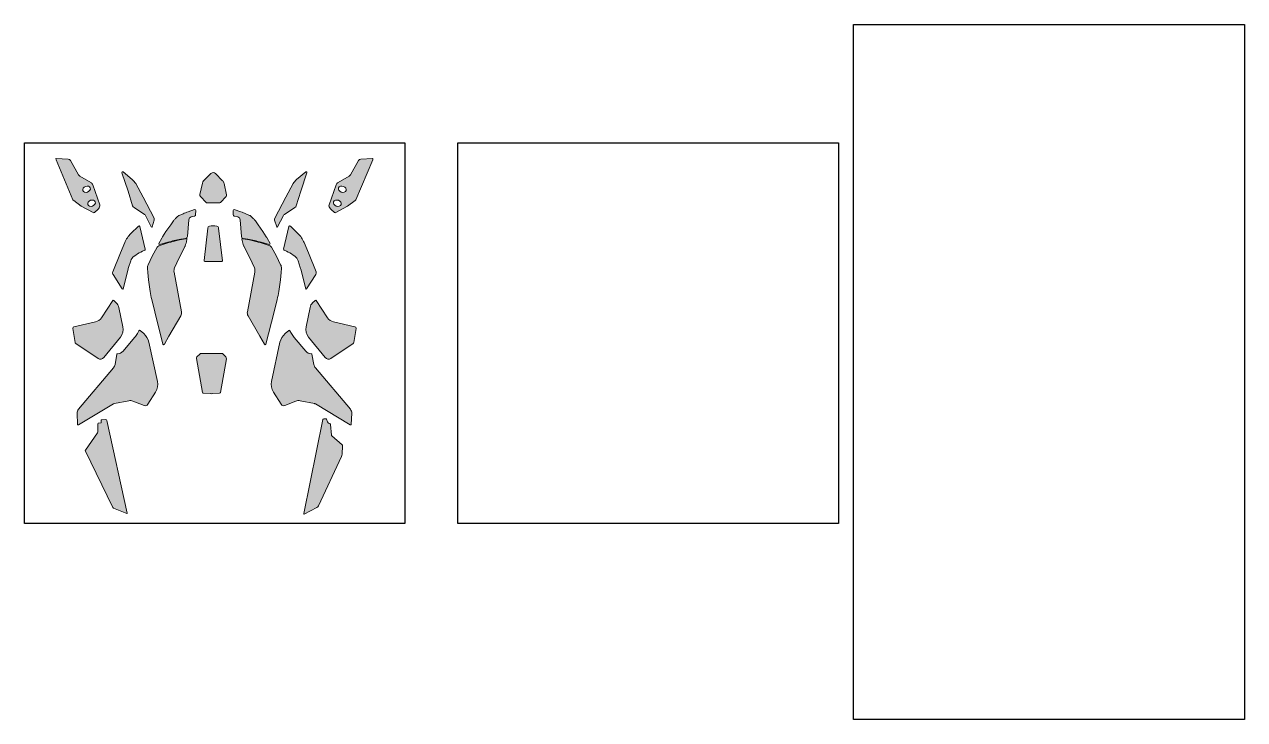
# Model space of a CAD drawing. Header units: millimetres. Extents: x 282 to 2318, y -1100 to 59.
import ezdxf

# ---------------------------------------------------------------- set-up
doc = ezdxf.new("R2010")
doc.units = ezdxf.units.MM
doc.header["$MEASUREMENT"] = 0
doc.layers.add('_U+56FE_U+5C42 1', color=7, linetype='Continuous')
picture_1 = doc.add_image_def('image1.png', size_in_pixel=(3000, 3000))
picture_2 = doc.add_image_def('image2.png', size_in_pixel=(3000, 3000))
picture_3 = doc.add_image_def('image3.png', size_in_pixel=(1080, 1920))

# ---------------------------------------------------------------- blocks, each defined once
blk = doc.blocks.new('block 3')
at = {"layer": '_U+56FE_U+5C42 1', "true_color": 0x221814}
h = blk.add_hatch(color=250, dxfattribs=at)
h.dxf.hatch_style = 2
edge = h.paths.add_edge_path()
edge.add_spline(control_points=[(407.6, -241.7), (407.6, -241.7), (395.9, -208.3), (395.9, -208.3), (395.3, -206.6), (394.1, -205.2), (392.6, -204.4), (392.6, -204.4), (374.3, -193.9), (374.3, -193.9), (373.3, -193.3), (372.5, -192.5), (371.9, -191.5), (371.9, -191.5), (358.5, -167.8), (358.5, -167.8), (357.7, -166.5), (356.2, -165.6), (354.7, -165.5), (354.7, -165.5), (335, -164.5), (335, -164.5), (334.7, -164.5), (334.5, -164.7), (334.5, -165), (334.5, -165), (334.6, -165.9), (334.6, -165.9), (334.6, -166.2), (334.6, -166.5), (334.7, -166.8), (334.7, -166.8), (362.9, -233.1), (362.9, -233.1), (363.2, -233.7), (363.6, -234.3), (364.2, -234.7), (364.2, -234.7), (376.7, -243.7), (376.7, -243.7), (376.7, -243.7), (396.3, -254.7), (396.3, -254.7), (397, -255.1), (397.9, -255), (398.6, -254.4), (398.6, -254.4), (404.1, -249.6), (404.1, -249.6), (405, -248.7), (405.8, -247.7), (406.5, -246.6), (406.5, -246.6), (407.4, -245.1), (407.4, -245.1), (407.9, -244), (408, -242.8), (407.6, -241.7)], knot_values=[0, 0, 0, 0, 1, 1, 1, 2, 2, 2, 3, 3, 3, 4, 4, 4, 5, 5, 5, 6, 6, 6, 7, 7, 7, 8, 8, 8, 9, 9, 9, 10, 10, 10, 11, 11, 11, 12, 12, 12, 13, 13, 13, 14, 14, 14, 15, 15, 15, 16, 16, 16, 17, 17, 17, 18, 18, 18, 19, 19, 19, 19], degree=3, periodic=1)
edge = h.paths.add_edge_path()
edge.add_spline(control_points=[(379.3, -217.9), (378.4, -215.3), (380.4, -212.2), (383.9, -210.9), (387.3, -209.7), (390.9, -210.8), (391.8, -213.5), (392.8, -216.1), (390.7, -219.2), (387.3, -220.4), (383.8, -221.7), (380.3, -220.6), (379.3, -217.9)], knot_values=[0, 0, 0, 0, 1, 1, 1, 2, 2, 2, 3, 3, 3, 4, 4, 4, 4], degree=3, periodic=1)
edge = h.paths.add_edge_path()
edge.add_spline(control_points=[(395.6, -243.7), (392.1, -245), (388.5, -243.8), (387.6, -241.2), (386.7, -238.6), (388.7, -235.5), (392.2, -234.2), (395.6, -233), (399.2, -234.1), (400.1, -236.7), (401, -239.4), (399, -242.5), (395.6, -243.7)], knot_values=[0, 0, 0, 0, 1, 1, 1, 2, 2, 2, 3, 3, 3, 4, 4, 4, 4], degree=3, periodic=1)
h = blk.add_hatch(color=250, dxfattribs=at)
h.dxf.hatch_style = 2
edge = h.paths.add_edge_path()
edge.add_spline(control_points=[(446.4, -186.9), (445.5, -186.1), (444.2, -187), (444.5, -188.1), (444.5, -188.1), (454.9, -218.8), (454.9, -218.8), (454.9, -218.8), (462.3, -243.2), (462.3, -243.2), (462.7, -244.5), (463.6, -245.6), (464.7, -246.3), (464.7, -246.3), (482.2, -257.6), (482.2, -257.6), (482.8, -258), (483.4, -258.6), (483.8, -259.4), (483.8, -259.4), (493.5, -278.5), (493.5, -278.5), (493.9, -279.1), (494.8, -279), (495.1, -278.3), (495.1, -278.3), (498.4, -267.3), (498.4, -267.3), (498.8, -266.1), (498.7, -264.8), (498.1, -263.7), (498.1, -263.7), (480, -229.1), (480, -229.1), (480, -229.1), (467.5, -206.3), (467.5, -206.3), (466.1, -203.7), (464.2, -201.3), (461.8, -199.5), (461.8, -199.5), (446.4, -186.9), (446.4, -186.9)], knot_values=[0, 0, 0, 0, 1, 1, 1, 2, 2, 2, 3, 3, 3, 4, 4, 4, 5, 5, 5, 6, 6, 6, 7, 7, 7, 8, 8, 8, 9, 9, 9, 10, 10, 10, 11, 11, 11, 12, 12, 12, 13, 13, 13, 14, 14, 14, 14], degree=3, periodic=1)
h = blk.add_hatch(color=250, dxfattribs=at)
h.dxf.hatch_style = 2
edge = h.paths.add_edge_path()
edge.add_spline(control_points=[(568, -251.2), (568, -251.2), (567.5, -258.4), (567.5, -258.4), (567.5, -259.4), (566.8, -260.2), (565.9, -260.4), (565.9, -260.4), (560, -261.9), (560, -261.9), (557.9, -262.5), (556.3, -264.3), (556.2, -266.5), (556.2, -266.5), (553.8, -294.8), (553.8, -294.8), (553.7, -296.3), (552.7, -297.4), (551.3, -297.6), (551.3, -297.6), (543.1, -299), (543.1, -299), (535.6, -300.3), (528.2, -302), (521, -304.1), (521, -304.1), (507.7, -308), (507.7, -308), (506.6, -308.3), (505.6, -307.1), (506.2, -306), (506.2, -306), (511.1, -297.2), (511.1, -297.2), (511.6, -296.4), (512, -295.6), (512.5, -294.9), (512.5, -294.9), (518, -286.3), (518, -286.3), (518, -286.3), (526, -274.9), (526, -274.9), (526, -274.9), (530.7, -268.5), (530.7, -268.5), (531.6, -267.2), (532.6, -266.1), (533.7, -264.9), (533.7, -264.9), (534.2, -264.4), (534.2, -264.4), (535.5, -262.9), (537.1, -261.5), (538.7, -260.3), (538.7, -260.3), (538.7, -260.3), (538.7, -260.3), (539.2, -259.9), (539.7, -259.6), (540.3, -259.3), (540.3, -259.3), (546.5, -256.7), (546.5, -256.7), (549.3, -255.4), (552.2, -254.3), (555.1, -253.3), (555.1, -253.3), (565.9, -249.6), (565.9, -249.6), (566.9, -249.3), (568, -250.1), (568, -251.2)], knot_values=[0, 0, 0, 0, 1, 1, 1, 2, 2, 2, 3, 3, 3, 4, 4, 4, 5, 5, 5, 6, 6, 6, 7, 7, 7, 8, 8, 8, 9, 9, 9, 10, 10, 10, 11, 11, 11, 12, 12, 12, 13, 13, 13, 14, 14, 14, 15, 15, 15, 16, 16, 16, 17, 17, 17, 18, 18, 18, 19, 19, 19, 20, 20, 20, 21, 21, 21, 22, 22, 22, 23, 23, 23, 24, 24, 24, 24], degree=3, periodic=1)
h = blk.add_hatch(color=250, dxfattribs=at)
h.dxf.hatch_style = 2
edge = h.paths.add_edge_path()
edge.add_spline(control_points=[(446.7, -381.6), (446.7, -381.6), (454.8, -349.3), (454.8, -349.3), (455.1, -348.4), (455.3, -347.5), (455.6, -346.5), (455.6, -346.5), (459.2, -335.1), (459.2, -335.1), (460.2, -331.9), (462.2, -329.2), (464.9, -327.3), (464.9, -327.3), (467.6, -325.4), (467.6, -325.4), (471.2, -322.9), (475, -320.8), (479, -319.1), (479, -319.1), (482.5, -317.6), (482.5, -317.6), (483.2, -317.3), (483.6, -316.6), (483.5, -315.8), (483.5, -315.8), (474.5, -277.8), (474.5, -277.8), (474.3, -276.7), (472.9, -276.3), (472.1, -277.1), (472.1, -277.1), (459.6, -289.5), (459.6, -289.5), (455.2, -293.9), (451.7, -299.1), (449.2, -304.8), (449.2, -304.8), (442, -321.6), (442, -321.6), (442, -321.6), (429.4, -353.6), (429.4, -353.6), (428.8, -355.1), (429, -356.8), (429.9, -358.2), (429.9, -358.2), (445.1, -381.8), (445.1, -381.8), (445.5, -382.5), (446.5, -382.3), (446.7, -381.6)], knot_values=[0, 0, 0, 0, 1, 1, 1, 2, 2, 2, 3, 3, 3, 4, 4, 4, 5, 5, 5, 6, 6, 6, 7, 7, 7, 8, 8, 8, 9, 9, 9, 10, 10, 10, 11, 11, 11, 12, 12, 12, 13, 13, 13, 14, 14, 14, 15, 15, 15, 16, 16, 16, 17, 17, 17, 17], degree=3, periodic=1)
h = blk.add_hatch(color=250, dxfattribs=at)
h.dxf.hatch_style = 2
edge = h.paths.add_edge_path()
edge.add_spline(control_points=[(503.6, -312.3), (504.1, -311.4), (504.9, -310.7), (505.9, -310.3), (505.9, -310.3), (516.1, -306.7), (516.1, -306.7), (516.1, -306.7), (524.4, -304.2), (524.4, -304.2), (525.4, -303.9), (526.5, -303.6), (527.6, -303.4), (527.6, -303.4), (540.7, -300.2), (540.7, -300.2), (540.7, -300.2), (550.9, -298.2), (550.9, -298.2), (550.9, -298.2), (552.1, -298), (552.1, -298), (552.7, -297.9), (553.3, -298.5), (553.1, -299.2), (553.1, -299.2), (552.1, -303.6), (552.1, -303.6), (551.8, -305), (551.4, -306.4), (550.9, -307.7), (550.9, -307.7), (549.8, -310.5), (549.8, -310.5), (549.7, -310.8), (549.6, -311.1), (549.5, -311.4), (549.5, -311.4), (536.3, -338.2), (536.3, -338.2), (536.3, -338.2), (532.4, -346.9), (532.4, -346.9), (531.4, -349.1), (531.2, -351.5), (531.6, -353.9), (531.6, -353.9), (544, -420.4), (544, -420.4), (544.4, -422.5), (544, -424.8), (542.9, -426.7), (542.9, -426.7), (523, -460.9), (523, -460.9), (523, -460.9), (515.4, -474.4), (515.4, -474.4), (514.8, -475.4), (513.3, -475.2), (513, -474.1), (513, -474.1), (499.2, -420.4), (499.2, -420.4), (499.2, -420.4), (494.3, -399.5), (494.3, -399.5), (493.2, -395.1), (492.4, -390.8), (491.8, -386.3), (491.8, -386.3), (488.9, -366.6), (488.9, -366.6), (488.9, -366.6), (487.6, -354.5), (487.6, -354.5), (487.6, -354.5), (487.2, -347.9), (487.2, -347.9), (487.1, -345.8), (487.5, -343.6), (488.5, -341.6), (488.5, -341.6), (495.2, -327.6), (495.2, -327.6), (495.2, -327.6), (503.6, -312.3), (503.6, -312.3)], knot_values=[0, 0, 0, 0, 1, 1, 1, 2, 2, 2, 3, 3, 3, 4, 4, 4, 5, 5, 5, 6, 6, 6, 7, 7, 7, 8, 8, 8, 9, 9, 9, 10, 10, 10, 11, 11, 11, 12, 12, 12, 13, 13, 13, 14, 14, 14, 15, 15, 15, 16, 16, 16, 17, 17, 17, 18, 18, 18, 19, 19, 19, 20, 20, 20, 21, 21, 21, 22, 22, 22, 23, 23, 23, 24, 24, 24, 25, 25, 25, 26, 26, 26, 27, 27, 27, 28, 28, 28, 29, 29, 29, 29], degree=3, periodic=1)
h = blk.add_hatch(color=250, dxfattribs=at)
h.dxf.hatch_style = 2
edge = h.paths.add_edge_path()
edge.add_spline(control_points=[(414.2, -496.5), (414.2, -496.5), (441.9, -462.2), (441.9, -462.2), (445.8, -457.4), (447.3, -451.1), (446.1, -445.1), (446.1, -445.1), (439.5, -412.7), (439.5, -412.7), (438.9, -409.7), (437.3, -407.1), (435.1, -405), (435.1, -405), (430.9, -401.1), (430.9, -401.1), (430.4, -400.7), (429.7, -400.8), (429.3, -401.3), (429.3, -401.3), (410.6, -430), (410.6, -430), (408.2, -433.6), (404.5, -436.1), (400.3, -437), (400.3, -437), (364.5, -445), (364.5, -445), (363.2, -445.3), (362.4, -446.5), (362.6, -447.8), (362.6, -447.8), (366.3, -471.2), (366.3, -471.2), (366.4, -472.1), (366.9, -472.8), (367.7, -473.3), (367.7, -473.3), (404.8, -497.9), (404.8, -497.9), (407.8, -499.9), (411.9, -499.3), (414.2, -496.5)], knot_values=[0, 0, 0, 0, 1, 1, 1, 2, 2, 2, 3, 3, 3, 4, 4, 4, 5, 5, 5, 6, 6, 6, 7, 7, 7, 8, 8, 8, 9, 9, 9, 10, 10, 10, 11, 11, 11, 12, 12, 12, 13, 13, 13, 14, 14, 14, 14], degree=3, periodic=1)
h = blk.add_hatch(color=250, dxfattribs=at)
h.dxf.hatch_style = 2
edge = h.paths.add_edge_path()
edge.add_spline(control_points=[(475.1, -451.4), (475.1, -451.4), (480.9, -456.4), (480.9, -456.4), (485.2, -460.2), (488.3, -465.4), (489.5, -471), (489.5, -471), (503.8, -536.3), (503.8, -536.3), (505.1, -542.4), (504, -548.8), (500.6, -554.1), (500.6, -554.1), (487.6, -574.5), (487.6, -574.5), (486.3, -576.5), (483.8, -577.3), (481.6, -576.4), (481.6, -576.4), (463, -569.1), (463, -569.1), (460.8, -568.2), (458.3, -568), (456, -568.5), (456, -568.5), (432, -573.2), (432, -573.2), (431.5, -573.3), (431.1, -573.5), (430.6, -573.7), (430.6, -573.7), (372.3, -608.9), (372.3, -608.9), (371.5, -609.3), (370.6, -608.8), (370.6, -607.9), (370.6, -607.9), (369.9, -589.3), (369.9, -589.3), (369.8, -586.9), (370.6, -584.5), (372.2, -582.7), (372.2, -582.7), (430.3, -513.8), (430.3, -513.8), (431.7, -512.1), (432.7, -510.1), (433.1, -507.9), (433.1, -507.9), (436.2, -491), (436.2, -491), (436.3, -490.5), (436.7, -490.2), (437.2, -490.2), (437.2, -490.2), (437.2, -490.2), (437.2, -490.2), (440.8, -490.2), (444.2, -488.6), (446.5, -485.9), (446.5, -485.9), (465.8, -463), (465.8, -463), (467.6, -460.9), (469.2, -458.6), (470.5, -456.2), (470.5, -456.2), (473, -451.7), (473, -451.7), (473.4, -451), (474.5, -450.8), (475.1, -451.4)], knot_values=[0, 0, 0, 0, 1, 1, 1, 2, 2, 2, 3, 3, 3, 4, 4, 4, 5, 5, 5, 6, 6, 6, 7, 7, 7, 8, 8, 8, 9, 9, 9, 10, 10, 10, 11, 11, 11, 12, 12, 12, 13, 13, 13, 14, 14, 14, 15, 15, 15, 16, 16, 16, 17, 17, 17, 18, 18, 18, 19, 19, 19, 20, 20, 20, 21, 21, 21, 22, 22, 22, 23, 23, 23, 24, 24, 24, 24], degree=3, periodic=1)
h = blk.add_hatch(color=250, dxfattribs=at)
h.dxf.hatch_style = 2
edge = h.paths.add_edge_path()
edge.add_spline(control_points=[(410.8, -600.1), (410.8, -600.1), (417.3, -599.8), (417.3, -599.8), (418.4, -599.7), (419.3, -600.5), (419.6, -601.6), (419.6, -601.6), (453.5, -756.3), (453.5, -756.3), (453.6, -756.7), (453.2, -757.1), (452.8, -756.9), (452.8, -756.9), (430.6, -747.6), (430.6, -747.6), (429.8, -747.2), (429, -746.5), (428.6, -745.6), (428.6, -745.6), (383.5, -652.4), (383.5, -652.4), (383.3, -651.9), (383.3, -651.3), (383.7, -650.8), (383.7, -650.8), (403.6, -622.1), (403.6, -622.1), (404, -621.5), (404.3, -620.7), (404.3, -619.9), (404.3, -619.9), (404.6, -606.9), (404.6, -606.9), (404.7, -606.3), (405.1, -605.8), (405.7, -605.7), (405.7, -605.7), (409.2, -605.6), (409.2, -605.6), (409.6, -605.5), (409.9, -605.2), (409.9, -604.8), (409.9, -604.8), (410, -601), (410, -601), (410, -600.5), (410.3, -600.2), (410.8, -600.1)], knot_values=[0, 0, 0, 0, 1, 1, 1, 2, 2, 2, 3, 3, 3, 4, 4, 4, 5, 5, 5, 6, 6, 6, 7, 7, 7, 8, 8, 8, 9, 9, 9, 10, 10, 10, 11, 11, 11, 12, 12, 12, 13, 13, 13, 14, 14, 14, 15, 15, 15, 16, 16, 16, 16], degree=3, periodic=1)
at = {"layer": '_U+56FE_U+5C42 1', "lineweight": 0}
for points, knots in [([(407.6, -241.7), (407.6, -241.7), (395.9, -208.3), (395.9, -208.3), (395.3, -206.6), (394.1, -205.2), (392.6, -204.4), (392.6, -204.4), (374.3, -193.9), (374.3, -193.9), (373.3, -193.3), (372.5, -192.5), (371.9, -191.5), (371.9, -191.5), (358.5, -167.8), (358.5, -167.8), (357.7, -166.5), (356.2, -165.6), (354.7, -165.5), (354.7, -165.5), (335, -164.5), (335, -164.5), (334.7, -164.5), (334.5, -164.7), (334.5, -165), (334.5, -165), (334.6, -165.9), (334.6, -165.9), (334.6, -166.2), (334.6, -166.5), (334.7, -166.8), (334.7, -166.8), (362.9, -233.1), (362.9, -233.1), (363.2, -233.7), (363.6, -234.3), (364.2, -234.7), (364.2, -234.7), (376.7, -243.7), (376.7, -243.7), (376.7, -243.7), (396.3, -254.7), (396.3, -254.7), (397, -255.1), (397.9, -255), (398.6, -254.4), (398.6, -254.4), (404.1, -249.6), (404.1, -249.6), (405, -248.7), (405.8, -247.7), (406.5, -246.6), (406.5, -246.6), (407.4, -245.1), (407.4, -245.1), (407.9, -244), (408, -242.8), (407.6, -241.7)], [0, 0, 0, 0, 1, 1, 1, 2, 2, 2, 3, 3, 3, 4, 4, 4, 5, 5, 5, 6, 6, 6, 7, 7, 7, 8, 8, 8, 9, 9, 9, 10, 10, 10, 11, 11, 11, 12, 12, 12, 13, 13, 13, 14, 14, 14, 15, 15, 15, 16, 16, 16, 17, 17, 17, 18, 18, 18, 19, 19, 19, 19]), ([(446.4, -186.9), (445.5, -186.1), (444.2, -187), (444.5, -188.1), (444.5, -188.1), (454.9, -218.8), (454.9, -218.8), (454.9, -218.8), (462.3, -243.2), (462.3, -243.2), (462.7, -244.5), (463.6, -245.6), (464.7, -246.3), (464.7, -246.3), (482.2, -257.6), (482.2, -257.6), (482.8, -258), (483.4, -258.6), (483.8, -259.4), (483.8, -259.4), (493.5, -278.5), (493.5, -278.5), (493.9, -279.1), (494.8, -279), (495.1, -278.3), (495.1, -278.3), (498.4, -267.3), (498.4, -267.3), (498.8, -266.1), (498.7, -264.8), (498.1, -263.7), (498.1, -263.7), (480, -229.1), (480, -229.1), (480, -229.1), (467.5, -206.3), (467.5, -206.3), (466.1, -203.7), (464.2, -201.3), (461.8, -199.5), (461.8, -199.5), (446.4, -186.9), (446.4, -186.9)], [0, 0, 0, 0, 1, 1, 1, 2, 2, 2, 3, 3, 3, 4, 4, 4, 5, 5, 5, 6, 6, 6, 7, 7, 7, 8, 8, 8, 9, 9, 9, 10, 10, 10, 11, 11, 11, 12, 12, 12, 13, 13, 13, 14, 14, 14, 14]), ([(379.3, -217.9), (378.4, -215.3), (380.4, -212.2), (383.9, -210.9), (387.3, -209.7), (390.9, -210.8), (391.8, -213.5), (392.8, -216.1), (390.7, -219.2), (387.3, -220.4), (383.8, -221.7), (380.3, -220.6), (379.3, -217.9)], [0, 0, 0, 0, 1, 1, 1, 2, 2, 2, 3, 3, 3, 4, 4, 4, 4]), ([(395.6, -243.7), (392.1, -245), (388.5, -243.8), (387.6, -241.2), (386.7, -238.6), (388.7, -235.5), (392.2, -234.2), (395.6, -233), (399.2, -234.1), (400.1, -236.7), (401, -239.4), (399, -242.5), (395.6, -243.7)], [0, 0, 0, 0, 1, 1, 1, 2, 2, 2, 3, 3, 3, 4, 4, 4, 4]), ([(568, -251.2), (568, -251.2), (567.5, -258.4), (567.5, -258.4), (567.5, -259.4), (566.8, -260.2), (565.9, -260.4), (565.9, -260.4), (560, -261.9), (560, -261.9), (557.9, -262.5), (556.3, -264.3), (556.2, -266.5), (556.2, -266.5), (553.8, -294.8), (553.8, -294.8), (553.7, -296.3), (552.7, -297.4), (551.3, -297.6), (551.3, -297.6), (543.1, -299), (543.1, -299), (535.6, -300.3), (528.2, -302), (521, -304.1), (521, -304.1), (507.7, -308), (507.7, -308), (506.6, -308.3), (505.6, -307.1), (506.2, -306), (506.2, -306), (511.1, -297.2), (511.1, -297.2), (511.6, -296.4), (512, -295.6), (512.5, -294.9), (512.5, -294.9), (518, -286.3), (518, -286.3), (518, -286.3), (526, -274.9), (526, -274.9), (526, -274.9), (530.7, -268.5), (530.7, -268.5), (531.6, -267.2), (532.6, -266.1), (533.7, -264.9), (533.7, -264.9), (534.2, -264.4), (534.2, -264.4), (535.5, -262.9), (537.1, -261.5), (538.7, -260.3), (538.7, -260.3), (538.7, -260.3), (538.7, -260.3), (539.2, -259.9), (539.7, -259.6), (540.3, -259.3), (540.3, -259.3), (546.5, -256.7), (546.5, -256.7), (549.3, -255.4), (552.2, -254.3), (555.1, -253.3), (555.1, -253.3), (565.9, -249.6), (565.9, -249.6), (566.9, -249.3), (568, -250.1), (568, -251.2)], [0, 0, 0, 0, 1, 1, 1, 2, 2, 2, 3, 3, 3, 4, 4, 4, 5, 5, 5, 6, 6, 6, 7, 7, 7, 8, 8, 8, 9, 9, 9, 10, 10, 10, 11, 11, 11, 12, 12, 12, 13, 13, 13, 14, 14, 14, 15, 15, 15, 16, 16, 16, 17, 17, 17, 18, 18, 18, 19, 19, 19, 20, 20, 20, 21, 21, 21, 22, 22, 22, 23, 23, 23, 24, 24, 24, 24]), ([(446.7, -381.6), (446.7, -381.6), (454.8, -349.3), (454.8, -349.3), (455.1, -348.4), (455.3, -347.5), (455.6, -346.5), (455.6, -346.5), (459.2, -335.1), (459.2, -335.1), (460.2, -331.9), (462.2, -329.2), (464.9, -327.3), (464.9, -327.3), (467.6, -325.4), (467.6, -325.4), (471.2, -322.9), (475, -320.8), (479, -319.1), (479, -319.1), (482.5, -317.6), (482.5, -317.6), (483.2, -317.3), (483.6, -316.6), (483.5, -315.8), (483.5, -315.8), (474.5, -277.8), (474.5, -277.8), (474.3, -276.7), (472.9, -276.3), (472.1, -277.1), (472.1, -277.1), (459.6, -289.5), (459.6, -289.5), (455.2, -293.9), (451.7, -299.1), (449.2, -304.8), (449.2, -304.8), (442, -321.6), (442, -321.6), (442, -321.6), (429.4, -353.6), (429.4, -353.6), (428.8, -355.1), (429, -356.8), (429.9, -358.2), (429.9, -358.2), (445.1, -381.8), (445.1, -381.8), (445.5, -382.5), (446.5, -382.3), (446.7, -381.6)], [0, 0, 0, 0, 1, 1, 1, 2, 2, 2, 3, 3, 3, 4, 4, 4, 5, 5, 5, 6, 6, 6, 7, 7, 7, 8, 8, 8, 9, 9, 9, 10, 10, 10, 11, 11, 11, 12, 12, 12, 13, 13, 13, 14, 14, 14, 15, 15, 15, 16, 16, 16, 17, 17, 17, 17]), ([(503.6, -312.3), (504.1, -311.4), (504.9, -310.7), (505.9, -310.3), (505.9, -310.3), (516.1, -306.7), (516.1, -306.7), (516.1, -306.7), (524.4, -304.2), (524.4, -304.2), (525.4, -303.9), (526.5, -303.6), (527.6, -303.4), (527.6, -303.4), (540.7, -300.2), (540.7, -300.2), (540.7, -300.2), (550.9, -298.2), (550.9, -298.2), (550.9, -298.2), (552.1, -298), (552.1, -298), (552.7, -297.9), (553.3, -298.5), (553.1, -299.2), (553.1, -299.2), (552.1, -303.6), (552.1, -303.6), (551.8, -305), (551.4, -306.4), (550.9, -307.7), (550.9, -307.7), (549.8, -310.5), (549.8, -310.5), (549.7, -310.8), (549.6, -311.1), (549.5, -311.4), (549.5, -311.4), (536.3, -338.2), (536.3, -338.2), (536.3, -338.2), (532.4, -346.9), (532.4, -346.9), (531.4, -349.1), (531.2, -351.5), (531.6, -353.9), (531.6, -353.9), (544, -420.4), (544, -420.4), (544.4, -422.5), (544, -424.8), (542.9, -426.7), (542.9, -426.7), (523, -460.9), (523, -460.9), (523, -460.9), (515.4, -474.4), (515.4, -474.4), (514.8, -475.4), (513.3, -475.2), (513, -474.1), (513, -474.1), (499.2, -420.4), (499.2, -420.4), (499.2, -420.4), (494.3, -399.5), (494.3, -399.5), (493.2, -395.1), (492.4, -390.8), (491.8, -386.3), (491.8, -386.3), (488.9, -366.6), (488.9, -366.6), (488.9, -366.6), (487.6, -354.5), (487.6, -354.5), (487.6, -354.5), (487.2, -347.9), (487.2, -347.9), (487.1, -345.8), (487.5, -343.6), (488.5, -341.6), (488.5, -341.6), (495.2, -327.6), (495.2, -327.6), (495.2, -327.6), (503.6, -312.3), (503.6, -312.3)], [0, 0, 0, 0, 1, 1, 1, 2, 2, 2, 3, 3, 3, 4, 4, 4, 5, 5, 5, 6, 6, 6, 7, 7, 7, 8, 8, 8, 9, 9, 9, 10, 10, 10, 11, 11, 11, 12, 12, 12, 13, 13, 13, 14, 14, 14, 15, 15, 15, 16, 16, 16, 17, 17, 17, 18, 18, 18, 19, 19, 19, 20, 20, 20, 21, 21, 21, 22, 22, 22, 23, 23, 23, 24, 24, 24, 25, 25, 25, 26, 26, 26, 27, 27, 27, 28, 28, 28, 29, 29, 29, 29]), ([(414.2, -496.5), (414.2, -496.5), (441.9, -462.2), (441.9, -462.2), (445.8, -457.4), (447.3, -451.1), (446.1, -445.1), (446.1, -445.1), (439.5, -412.7), (439.5, -412.7), (438.9, -409.7), (437.3, -407.1), (435.1, -405), (435.1, -405), (430.9, -401.1), (430.9, -401.1), (430.4, -400.7), (429.7, -400.8), (429.3, -401.3), (429.3, -401.3), (410.6, -430), (410.6, -430), (408.2, -433.6), (404.5, -436.1), (400.3, -437), (400.3, -437), (364.5, -445), (364.5, -445), (363.2, -445.3), (362.4, -446.5), (362.6, -447.8), (362.6, -447.8), (366.3, -471.2), (366.3, -471.2), (366.4, -472.1), (366.9, -472.8), (367.7, -473.3), (367.7, -473.3), (404.8, -497.9), (404.8, -497.9), (407.8, -499.9), (411.9, -499.3), (414.2, -496.5)], [0, 0, 0, 0, 1, 1, 1, 2, 2, 2, 3, 3, 3, 4, 4, 4, 5, 5, 5, 6, 6, 6, 7, 7, 7, 8, 8, 8, 9, 9, 9, 10, 10, 10, 11, 11, 11, 12, 12, 12, 13, 13, 13, 14, 14, 14, 14]), ([(475.1, -451.4), (475.1, -451.4), (480.9, -456.4), (480.9, -456.4), (485.2, -460.2), (488.3, -465.4), (489.5, -471), (489.5, -471), (503.8, -536.3), (503.8, -536.3), (505.1, -542.4), (504, -548.8), (500.6, -554.1), (500.6, -554.1), (487.6, -574.5), (487.6, -574.5), (486.3, -576.5), (483.8, -577.3), (481.6, -576.4), (481.6, -576.4), (463, -569.1), (463, -569.1), (460.8, -568.2), (458.3, -568), (456, -568.5), (456, -568.5), (432, -573.2), (432, -573.2), (431.5, -573.3), (431.1, -573.5), (430.6, -573.7), (430.6, -573.7), (372.3, -608.9), (372.3, -608.9), (371.5, -609.3), (370.6, -608.8), (370.6, -607.9), (370.6, -607.9), (369.9, -589.3), (369.9, -589.3), (369.8, -586.9), (370.6, -584.5), (372.2, -582.7), (372.2, -582.7), (430.3, -513.8), (430.3, -513.8), (431.7, -512.1), (432.7, -510.1), (433.1, -507.9), (433.1, -507.9), (436.2, -491), (436.2, -491), (436.3, -490.5), (436.7, -490.2), (437.2, -490.2), (437.2, -490.2), (437.2, -490.2), (437.2, -490.2), (440.8, -490.2), (444.2, -488.6), (446.5, -485.9), (446.5, -485.9), (465.8, -463), (465.8, -463), (467.6, -460.9), (469.2, -458.6), (470.5, -456.2), (470.5, -456.2), (473, -451.7), (473, -451.7), (473.4, -451), (474.5, -450.8), (475.1, -451.4)], [0, 0, 0, 0, 1, 1, 1, 2, 2, 2, 3, 3, 3, 4, 4, 4, 5, 5, 5, 6, 6, 6, 7, 7, 7, 8, 8, 8, 9, 9, 9, 10, 10, 10, 11, 11, 11, 12, 12, 12, 13, 13, 13, 14, 14, 14, 15, 15, 15, 16, 16, 16, 17, 17, 17, 18, 18, 18, 19, 19, 19, 20, 20, 20, 21, 21, 21, 22, 22, 22, 23, 23, 23, 24, 24, 24, 24]), ([(410.8, -600.1), (410.8, -600.1), (417.3, -599.8), (417.3, -599.8), (418.4, -599.7), (419.3, -600.5), (419.6, -601.6), (419.6, -601.6), (453.5, -756.3), (453.5, -756.3), (453.6, -756.7), (453.2, -757.1), (452.8, -756.9), (452.8, -756.9), (430.6, -747.6), (430.6, -747.6), (429.8, -747.2), (429, -746.5), (428.6, -745.6), (428.6, -745.6), (383.5, -652.4), (383.5, -652.4), (383.3, -651.9), (383.3, -651.3), (383.7, -650.8), (383.7, -650.8), (403.6, -622.1), (403.6, -622.1), (404, -621.5), (404.3, -620.7), (404.3, -619.9), (404.3, -619.9), (404.6, -606.9), (404.6, -606.9), (404.7, -606.3), (405.1, -605.8), (405.7, -605.7), (405.7, -605.7), (409.2, -605.6), (409.2, -605.6), (409.6, -605.5), (409.9, -605.2), (409.9, -604.8), (409.9, -604.8), (410, -601), (410, -601), (410, -600.5), (410.3, -600.2), (410.8, -600.1)], [0, 0, 0, 0, 1, 1, 1, 2, 2, 2, 3, 3, 3, 4, 4, 4, 5, 5, 5, 6, 6, 6, 7, 7, 7, 8, 8, 8, 9, 9, 9, 10, 10, 10, 11, 11, 11, 12, 12, 12, 13, 13, 13, 14, 14, 14, 15, 15, 15, 16, 16, 16, 16])]:
    blk.add_open_spline(points, degree=3, knots=knots, dxfattribs=at)
blk = doc.blocks.new('block 4')
at = {"layer": '_U+56FE_U+5C42 1', "true_color": 0x221814}
h = blk.add_hatch(color=250, dxfattribs=at)
h.dxf.hatch_style = 2
edge = h.paths.add_edge_path()
edge.add_spline(control_points=[(790.5, -245.1), (790.5, -245.1), (791.4, -246.6), (791.4, -246.6), (792, -247.7), (792.8, -248.7), (793.8, -249.6), (793.8, -249.6), (799.3, -254.4), (799.3, -254.4), (799.9, -255), (800.9, -255.1), (801.6, -254.7), (801.6, -254.7), (821.2, -243.7), (821.2, -243.7), (821.2, -243.7), (833.7, -234.7), (833.7, -234.7), (834.2, -234.3), (834.7, -233.7), (835, -233.1), (835, -233.1), (863.1, -166.8), (863.1, -166.8), (863.3, -166.5), (863.3, -166.2), (863.3, -165.9), (863.3, -165.9), (863.3, -165), (863.3, -165), (863.4, -164.7), (863.1, -164.5), (862.9, -164.5), (862.9, -164.5), (843.2, -165.5), (843.2, -165.5), (841.6, -165.6), (840.2, -166.5), (839.4, -167.8), (839.4, -167.8), (826, -191.5), (826, -191.5), (825.4, -192.5), (824.6, -193.3), (823.5, -193.9), (823.5, -193.9), (805.3, -204.4), (805.3, -204.4), (803.8, -205.2), (802.6, -206.6), (802, -208.3), (802, -208.3), (790.2, -241.7), (790.2, -241.7), (789.8, -242.8), (789.9, -244), (790.5, -245.1)], knot_values=[0, 0, 0, 0, 1, 1, 1, 2, 2, 2, 3, 3, 3, 4, 4, 4, 5, 5, 5, 6, 6, 6, 7, 7, 7, 8, 8, 8, 9, 9, 9, 10, 10, 10, 11, 11, 11, 12, 12, 12, 13, 13, 13, 14, 14, 14, 15, 15, 15, 16, 16, 16, 17, 17, 17, 18, 18, 18, 19, 19, 19, 19], degree=3, periodic=1)
edge = h.paths.add_edge_path()
edge.add_spline(control_points=[(810.6, -220.4), (807.1, -219.2), (805.1, -216.1), (806, -213.5), (807, -210.8), (810.5, -209.7), (814, -210.9), (817.4, -212.2), (819.5, -215.3), (818.5, -217.9), (817.6, -220.6), (814, -221.7), (810.6, -220.4)], knot_values=[0, 0, 0, 0, 1, 1, 1, 2, 2, 2, 3, 3, 3, 4, 4, 4, 4], degree=3, periodic=1)
edge = h.paths.add_edge_path()
edge.add_spline(control_points=[(797.8, -236.7), (798.7, -234.1), (802.3, -233), (805.7, -234.2), (809.2, -235.5), (811.2, -238.6), (810.3, -241.2), (809.3, -243.8), (805.8, -245), (802.3, -243.7), (798.9, -242.5), (796.8, -239.4), (797.8, -236.7)], knot_values=[0, 0, 0, 0, 1, 1, 1, 2, 2, 2, 3, 3, 3, 4, 4, 4, 4], degree=3, periodic=1)
h = blk.add_hatch(color=250, dxfattribs=at)
h.dxf.hatch_style = 2
edge = h.paths.add_edge_path()
edge.add_spline(control_points=[(751.5, -186.9), (752.4, -186.1), (753.7, -187), (753.3, -188.1), (753.3, -188.1), (743, -218.8), (743, -218.8), (743, -218.8), (735.5, -243.2), (735.5, -243.2), (735.1, -244.5), (734.3, -245.6), (733.2, -246.3), (733.2, -246.3), (715.7, -257.6), (715.7, -257.6), (715, -258), (714.5, -258.6), (714.1, -259.4), (714.1, -259.4), (704.4, -278.5), (704.4, -278.5), (704, -279.1), (703, -279), (702.8, -278.3), (702.8, -278.3), (699.4, -267.3), (699.4, -267.3), (699.1, -266.1), (699.2, -264.8), (699.8, -263.7), (699.8, -263.7), (717.9, -229.1), (717.9, -229.1), (717.9, -229.1), (730.3, -206.3), (730.3, -206.3), (731.8, -203.7), (733.7, -201.3), (736, -199.5), (736, -199.5), (751.5, -186.9), (751.5, -186.9)], knot_values=[0, 0, 0, 0, 1, 1, 1, 2, 2, 2, 3, 3, 3, 4, 4, 4, 5, 5, 5, 6, 6, 6, 7, 7, 7, 8, 8, 8, 9, 9, 9, 10, 10, 10, 11, 11, 11, 12, 12, 12, 13, 13, 13, 14, 14, 14, 14], degree=3, periodic=1)
h = blk.add_hatch(color=250, dxfattribs=at)
h.dxf.hatch_style = 2
edge = h.paths.add_edge_path()
edge.add_spline(control_points=[(629.9, -251.2), (629.9, -251.2), (630.3, -258.4), (630.3, -258.4), (630.4, -259.4), (631.1, -260.2), (632, -260.4), (632, -260.4), (637.9, -261.9), (637.9, -261.9), (640, -262.5), (641.5, -264.3), (641.7, -266.5), (641.7, -266.5), (644, -294.8), (644, -294.8), (644.2, -296.3), (645.2, -297.4), (646.6, -297.6), (646.6, -297.6), (654.8, -299), (654.8, -299), (662.3, -300.3), (669.7, -302), (676.9, -304.1), (676.9, -304.1), (690.2, -308), (690.2, -308), (691.3, -308.3), (692.3, -307.1), (691.7, -306), (691.7, -306), (686.8, -297.2), (686.8, -297.2), (686.3, -296.4), (685.9, -295.6), (685.4, -294.9), (685.4, -294.9), (679.9, -286.3), (679.9, -286.3), (679.9, -286.3), (671.9, -274.9), (671.9, -274.9), (671.9, -274.9), (667.2, -268.5), (667.2, -268.5), (666.2, -267.2), (665.3, -266.1), (664.2, -264.9), (664.2, -264.9), (663.7, -264.4), (663.7, -264.4), (662.3, -262.9), (660.8, -261.5), (659.2, -260.3), (659.2, -260.3), (659.2, -260.3), (659.2, -260.3), (658.7, -259.9), (658.2, -259.6), (657.6, -259.3), (657.6, -259.3), (651.4, -256.7), (651.4, -256.7), (648.6, -255.4), (645.7, -254.3), (642.8, -253.3), (642.8, -253.3), (632, -249.6), (632, -249.6), (630.9, -249.3), (629.9, -250.1), (629.9, -251.2)], knot_values=[0, 0, 0, 0, 1, 1, 1, 2, 2, 2, 3, 3, 3, 4, 4, 4, 5, 5, 5, 6, 6, 6, 7, 7, 7, 8, 8, 8, 9, 9, 9, 10, 10, 10, 11, 11, 11, 12, 12, 12, 13, 13, 13, 14, 14, 14, 15, 15, 15, 16, 16, 16, 17, 17, 17, 18, 18, 18, 19, 19, 19, 20, 20, 20, 21, 21, 21, 22, 22, 22, 23, 23, 23, 24, 24, 24, 24], degree=3, periodic=1)
h = blk.add_hatch(color=250, dxfattribs=at)
h.dxf.hatch_style = 2
edge = h.paths.add_edge_path()
edge.add_spline(control_points=[(751.2, -381.6), (751.2, -381.6), (743, -349.3), (743, -349.3), (742.8, -348.4), (742.5, -347.5), (742.2, -346.5), (742.2, -346.5), (738.7, -335.1), (738.7, -335.1), (737.7, -331.9), (735.7, -329.2), (733, -327.3), (733, -327.3), (730.3, -325.4), (730.3, -325.4), (726.7, -322.9), (722.9, -320.8), (718.9, -319.1), (718.9, -319.1), (715.4, -317.6), (715.4, -317.6), (714.6, -317.3), (714.2, -316.6), (714.4, -315.8), (714.4, -315.8), (723.3, -277.8), (723.3, -277.8), (723.6, -276.7), (725, -276.3), (725.8, -277.1), (725.8, -277.1), (738.3, -289.5), (738.3, -289.5), (742.7, -293.9), (746.2, -299.1), (748.6, -304.8), (748.6, -304.8), (755.9, -321.6), (755.9, -321.6), (755.9, -321.6), (768.5, -353.6), (768.5, -353.6), (769, -355.1), (768.9, -356.8), (768, -358.2), (768, -358.2), (752.8, -381.8), (752.8, -381.8), (752.3, -382.5), (751.3, -382.3), (751.2, -381.6)], knot_values=[0, 0, 0, 0, 1, 1, 1, 2, 2, 2, 3, 3, 3, 4, 4, 4, 5, 5, 5, 6, 6, 6, 7, 7, 7, 8, 8, 8, 9, 9, 9, 10, 10, 10, 11, 11, 11, 12, 12, 12, 13, 13, 13, 14, 14, 14, 15, 15, 15, 16, 16, 16, 17, 17, 17, 17], degree=3, periodic=1)
h = blk.add_hatch(color=250, dxfattribs=at)
h.dxf.hatch_style = 2
edge = h.paths.add_edge_path()
edge.add_spline(control_points=[(694.3, -312.3), (693.8, -311.4), (692.9, -310.7), (691.9, -310.3), (691.9, -310.3), (681.8, -306.7), (681.8, -306.7), (681.8, -306.7), (673.5, -304.2), (673.5, -304.2), (672.4, -303.9), (671.4, -303.6), (670.3, -303.4), (670.3, -303.4), (657.2, -300.2), (657.2, -300.2), (657.2, -300.2), (647, -298.2), (647, -298.2), (647, -298.2), (645.8, -298), (645.8, -298), (645.1, -297.9), (644.6, -298.5), (644.8, -299.2), (644.8, -299.2), (645.8, -303.6), (645.8, -303.6), (646.1, -305), (646.5, -306.4), (647, -307.7), (647, -307.7), (648, -310.5), (648, -310.5), (648.2, -310.8), (648.3, -311.1), (648.4, -311.4), (648.4, -311.4), (661.6, -338.2), (661.6, -338.2), (661.6, -338.2), (665.5, -346.9), (665.5, -346.9), (666.4, -349.1), (666.7, -351.5), (666.3, -353.9), (666.3, -353.9), (653.9, -420.4), (653.9, -420.4), (653.5, -422.5), (653.9, -424.8), (655, -426.7), (655, -426.7), (674.9, -460.9), (674.9, -460.9), (674.9, -460.9), (682.5, -474.4), (682.5, -474.4), (683.1, -475.4), (684.6, -475.2), (684.9, -474.1), (684.9, -474.1), (698.7, -420.4), (698.7, -420.4), (698.7, -420.4), (703.6, -399.5), (703.6, -399.5), (704.6, -395.1), (705.5, -390.8), (706.1, -386.3), (706.1, -386.3), (709, -366.6), (709, -366.6), (709, -366.6), (710.3, -354.5), (710.3, -354.5), (710.3, -354.5), (710.7, -347.9), (710.7, -347.9), (710.8, -345.8), (710.4, -343.6), (709.4, -341.6), (709.4, -341.6), (702.7, -327.6), (702.7, -327.6), (702.7, -327.6), (694.3, -312.3), (694.3, -312.3)], knot_values=[0, 0, 0, 0, 1, 1, 1, 2, 2, 2, 3, 3, 3, 4, 4, 4, 5, 5, 5, 6, 6, 6, 7, 7, 7, 8, 8, 8, 9, 9, 9, 10, 10, 10, 11, 11, 11, 12, 12, 12, 13, 13, 13, 14, 14, 14, 15, 15, 15, 16, 16, 16, 17, 17, 17, 18, 18, 18, 19, 19, 19, 20, 20, 20, 21, 21, 21, 22, 22, 22, 23, 23, 23, 24, 24, 24, 25, 25, 25, 26, 26, 26, 27, 27, 27, 28, 28, 28, 29, 29, 29, 29], degree=3, periodic=1)
h = blk.add_hatch(color=250, dxfattribs=at)
h.dxf.hatch_style = 2
edge = h.paths.add_edge_path()
edge.add_spline(control_points=[(783.7, -496.5), (783.7, -496.5), (756, -462.2), (756, -462.2), (752.1, -457.4), (750.5, -451.1), (751.8, -445.1), (751.8, -445.1), (758.4, -412.7), (758.4, -412.7), (759, -409.7), (760.5, -407.1), (762.8, -405), (762.8, -405), (767, -401.1), (767, -401.1), (767.5, -400.7), (768.2, -400.8), (768.5, -401.3), (768.5, -401.3), (787.3, -430), (787.3, -430), (789.7, -433.6), (793.4, -436.1), (797.6, -437), (797.6, -437), (833.4, -445), (833.4, -445), (834.7, -445.3), (835.5, -446.5), (835.3, -447.8), (835.3, -447.8), (831.6, -471.2), (831.6, -471.2), (831.5, -472.1), (831, -472.8), (830.2, -473.3), (830.2, -473.3), (793.1, -497.9), (793.1, -497.9), (790.1, -499.9), (786, -499.3), (783.7, -496.5)], knot_values=[0, 0, 0, 0, 1, 1, 1, 2, 2, 2, 3, 3, 3, 4, 4, 4, 5, 5, 5, 6, 6, 6, 7, 7, 7, 8, 8, 8, 9, 9, 9, 10, 10, 10, 11, 11, 11, 12, 12, 12, 13, 13, 13, 14, 14, 14, 14], degree=3, periodic=1)
h = blk.add_hatch(color=250, dxfattribs=at)
h.dxf.hatch_style = 2
edge = h.paths.add_edge_path()
edge.add_spline(control_points=[(722.8, -451.4), (722.8, -451.4), (717, -456.4), (717, -456.4), (712.6, -460.2), (709.6, -465.4), (708.3, -471), (708.3, -471), (694.1, -536.3), (694.1, -536.3), (692.7, -542.4), (693.9, -548.8), (697.3, -554.1), (697.3, -554.1), (710.3, -574.5), (710.3, -574.5), (711.6, -576.5), (714.1, -577.3), (716.2, -576.4), (716.2, -576.4), (734.9, -569.1), (734.9, -569.1), (737.1, -568.2), (739.5, -568), (741.9, -568.5), (741.9, -568.5), (765.8, -573.2), (765.8, -573.2), (766.3, -573.3), (766.8, -573.5), (767.3, -573.7), (767.3, -573.7), (825.6, -608.9), (825.6, -608.9), (826.4, -609.3), (827.3, -608.8), (827.3, -607.9), (827.3, -607.9), (828, -589.3), (828, -589.3), (828.1, -586.9), (827.3, -584.5), (825.7, -582.7), (825.7, -582.7), (767.6, -513.8), (767.6, -513.8), (766.1, -512.1), (765.2, -510.1), (764.8, -507.9), (764.8, -507.9), (761.7, -491), (761.7, -491), (761.6, -490.5), (761.2, -490.2), (760.7, -490.2), (760.7, -490.2), (760.7, -490.2), (760.7, -490.2), (757.1, -490.2), (753.7, -488.6), (751.4, -485.9), (751.4, -485.9), (732.1, -463), (732.1, -463), (730.3, -460.9), (728.7, -458.6), (727.4, -456.2), (727.4, -456.2), (724.9, -451.7), (724.9, -451.7), (724.4, -451), (723.4, -450.8), (722.8, -451.4)], knot_values=[0, 0, 0, 0, 1, 1, 1, 2, 2, 2, 3, 3, 3, 4, 4, 4, 5, 5, 5, 6, 6, 6, 7, 7, 7, 8, 8, 8, 9, 9, 9, 10, 10, 10, 11, 11, 11, 12, 12, 12, 13, 13, 13, 14, 14, 14, 15, 15, 15, 16, 16, 16, 17, 17, 17, 18, 18, 18, 19, 19, 19, 20, 20, 20, 21, 21, 21, 22, 22, 22, 23, 23, 23, 24, 24, 24, 24], degree=3, periodic=1)
h = blk.add_hatch(color=250, dxfattribs=at)
h.dxf.hatch_style = 2
edge = h.paths.add_edge_path()
edge.add_spline(control_points=[(781.3, -598.8), (781.3, -598.8), (785.1, -598.7), (785.1, -598.7), (785.5, -598.7), (786, -599), (786.1, -599.4), (786.1, -599.4), (787.7, -603.6), (787.7, -603.6), (788.1, -604.8), (789.1, -605.8), (790.3, -606.3), (790.3, -606.3), (791.9, -607), (791.9, -607), (792.4, -607.2), (792.7, -607.7), (792.8, -608.2), (792.8, -608.2), (794.2, -625.8), (794.2, -625.8), (794.2, -626.2), (794.5, -626.7), (794.8, -627), (794.8, -627), (811.8, -641.9), (811.8, -641.9), (812.3, -642.4), (812.6, -643), (812.5, -643.7), (812.5, -643.7), (811.8, -657.4), (811.8, -657.4), (811.7, -659), (811.3, -660.5), (810.7, -661.8), (810.7, -661.8), (772.3, -743.9), (772.3, -743.9), (771.7, -745.1), (770.8, -746.1), (769.6, -746.7), (769.6, -746.7), (748.9, -757.5), (748.9, -757.5), (748.3, -757.7), (747.7, -757.3), (747.8, -756.6), (747.8, -756.6), (779.9, -600), (779.9, -600), (780.1, -599.3), (780.6, -598.8), (781.3, -598.8)], knot_values=[0, 0, 0, 0, 1, 1, 1, 2, 2, 2, 3, 3, 3, 4, 4, 4, 5, 5, 5, 6, 6, 6, 7, 7, 7, 8, 8, 8, 9, 9, 9, 10, 10, 10, 11, 11, 11, 12, 12, 12, 13, 13, 13, 14, 14, 14, 15, 15, 15, 16, 16, 16, 17, 17, 17, 18, 18, 18, 18], degree=3, periodic=1)
at = {"layer": '_U+56FE_U+5C42 1', "lineweight": 0}
for points, knots in [([(790.5, -245.1), (790.5, -245.1), (791.4, -246.6), (791.4, -246.6), (792, -247.7), (792.8, -248.7), (793.8, -249.6), (793.8, -249.6), (799.3, -254.4), (799.3, -254.4), (799.9, -255), (800.9, -255.1), (801.6, -254.7), (801.6, -254.7), (821.2, -243.7), (821.2, -243.7), (821.2, -243.7), (833.7, -234.7), (833.7, -234.7), (834.2, -234.3), (834.7, -233.7), (835, -233.1), (835, -233.1), (863.1, -166.8), (863.1, -166.8), (863.3, -166.5), (863.3, -166.2), (863.3, -165.9), (863.3, -165.9), (863.3, -165), (863.3, -165), (863.4, -164.7), (863.1, -164.5), (862.9, -164.5), (862.9, -164.5), (843.2, -165.5), (843.2, -165.5), (841.6, -165.6), (840.2, -166.5), (839.4, -167.8), (839.4, -167.8), (826, -191.5), (826, -191.5), (825.4, -192.5), (824.6, -193.3), (823.5, -193.9), (823.5, -193.9), (805.3, -204.4), (805.3, -204.4), (803.8, -205.2), (802.6, -206.6), (802, -208.3), (802, -208.3), (790.2, -241.7), (790.2, -241.7), (789.8, -242.8), (789.9, -244), (790.5, -245.1)], [0, 0, 0, 0, 1, 1, 1, 2, 2, 2, 3, 3, 3, 4, 4, 4, 5, 5, 5, 6, 6, 6, 7, 7, 7, 8, 8, 8, 9, 9, 9, 10, 10, 10, 11, 11, 11, 12, 12, 12, 13, 13, 13, 14, 14, 14, 15, 15, 15, 16, 16, 16, 17, 17, 17, 18, 18, 18, 19, 19, 19, 19]), ([(751.5, -186.9), (752.4, -186.1), (753.7, -187), (753.3, -188.1), (753.3, -188.1), (743, -218.8), (743, -218.8), (743, -218.8), (735.5, -243.2), (735.5, -243.2), (735.1, -244.5), (734.3, -245.6), (733.2, -246.3), (733.2, -246.3), (715.7, -257.6), (715.7, -257.6), (715, -258), (714.5, -258.6), (714.1, -259.4), (714.1, -259.4), (704.4, -278.5), (704.4, -278.5), (704, -279.1), (703, -279), (702.8, -278.3), (702.8, -278.3), (699.4, -267.3), (699.4, -267.3), (699.1, -266.1), (699.2, -264.8), (699.8, -263.7), (699.8, -263.7), (717.9, -229.1), (717.9, -229.1), (717.9, -229.1), (730.3, -206.3), (730.3, -206.3), (731.8, -203.7), (733.7, -201.3), (736, -199.5), (736, -199.5), (751.5, -186.9), (751.5, -186.9)], [0, 0, 0, 0, 1, 1, 1, 2, 2, 2, 3, 3, 3, 4, 4, 4, 5, 5, 5, 6, 6, 6, 7, 7, 7, 8, 8, 8, 9, 9, 9, 10, 10, 10, 11, 11, 11, 12, 12, 12, 13, 13, 13, 14, 14, 14, 14]), ([(810.6, -220.4), (807.1, -219.2), (805.1, -216.1), (806, -213.5), (807, -210.8), (810.5, -209.7), (814, -210.9), (817.4, -212.2), (819.5, -215.3), (818.5, -217.9), (817.6, -220.6), (814, -221.7), (810.6, -220.4)], [0, 0, 0, 0, 1, 1, 1, 2, 2, 2, 3, 3, 3, 4, 4, 4, 4]), ([(797.8, -236.7), (798.7, -234.1), (802.3, -233), (805.7, -234.2), (809.2, -235.5), (811.2, -238.6), (810.3, -241.2), (809.3, -243.8), (805.8, -245), (802.3, -243.7), (798.9, -242.5), (796.8, -239.4), (797.8, -236.7)], [0, 0, 0, 0, 1, 1, 1, 2, 2, 2, 3, 3, 3, 4, 4, 4, 4]), ([(629.9, -251.2), (629.9, -251.2), (630.3, -258.4), (630.3, -258.4), (630.4, -259.4), (631.1, -260.2), (632, -260.4), (632, -260.4), (637.9, -261.9), (637.9, -261.9), (640, -262.5), (641.5, -264.3), (641.7, -266.5), (641.7, -266.5), (644, -294.8), (644, -294.8), (644.2, -296.3), (645.2, -297.4), (646.6, -297.6), (646.6, -297.6), (654.8, -299), (654.8, -299), (662.3, -300.3), (669.7, -302), (676.9, -304.1), (676.9, -304.1), (690.2, -308), (690.2, -308), (691.3, -308.3), (692.3, -307.1), (691.7, -306), (691.7, -306), (686.8, -297.2), (686.8, -297.2), (686.3, -296.4), (685.9, -295.6), (685.4, -294.9), (685.4, -294.9), (679.9, -286.3), (679.9, -286.3), (679.9, -286.3), (671.9, -274.9), (671.9, -274.9), (671.9, -274.9), (667.2, -268.5), (667.2, -268.5), (666.2, -267.2), (665.3, -266.1), (664.2, -264.9), (664.2, -264.9), (663.7, -264.4), (663.7, -264.4), (662.3, -262.9), (660.8, -261.5), (659.2, -260.3), (659.2, -260.3), (659.2, -260.3), (659.2, -260.3), (658.7, -259.9), (658.2, -259.6), (657.6, -259.3), (657.6, -259.3), (651.4, -256.7), (651.4, -256.7), (648.6, -255.4), (645.7, -254.3), (642.8, -253.3), (642.8, -253.3), (632, -249.6), (632, -249.6), (630.9, -249.3), (629.9, -250.1), (629.9, -251.2)], [0, 0, 0, 0, 1, 1, 1, 2, 2, 2, 3, 3, 3, 4, 4, 4, 5, 5, 5, 6, 6, 6, 7, 7, 7, 8, 8, 8, 9, 9, 9, 10, 10, 10, 11, 11, 11, 12, 12, 12, 13, 13, 13, 14, 14, 14, 15, 15, 15, 16, 16, 16, 17, 17, 17, 18, 18, 18, 19, 19, 19, 20, 20, 20, 21, 21, 21, 22, 22, 22, 23, 23, 23, 24, 24, 24, 24]), ([(751.2, -381.6), (751.2, -381.6), (743, -349.3), (743, -349.3), (742.8, -348.4), (742.5, -347.5), (742.2, -346.5), (742.2, -346.5), (738.7, -335.1), (738.7, -335.1), (737.7, -331.9), (735.7, -329.2), (733, -327.3), (733, -327.3), (730.3, -325.4), (730.3, -325.4), (726.7, -322.9), (722.9, -320.8), (718.9, -319.1), (718.9, -319.1), (715.4, -317.6), (715.4, -317.6), (714.6, -317.3), (714.2, -316.6), (714.4, -315.8), (714.4, -315.8), (723.3, -277.8), (723.3, -277.8), (723.6, -276.7), (725, -276.3), (725.8, -277.1), (725.8, -277.1), (738.3, -289.5), (738.3, -289.5), (742.7, -293.9), (746.2, -299.1), (748.6, -304.8), (748.6, -304.8), (755.9, -321.6), (755.9, -321.6), (755.9, -321.6), (768.5, -353.6), (768.5, -353.6), (769, -355.1), (768.9, -356.8), (768, -358.2), (768, -358.2), (752.8, -381.8), (752.8, -381.8), (752.3, -382.5), (751.3, -382.3), (751.2, -381.6)], [0, 0, 0, 0, 1, 1, 1, 2, 2, 2, 3, 3, 3, 4, 4, 4, 5, 5, 5, 6, 6, 6, 7, 7, 7, 8, 8, 8, 9, 9, 9, 10, 10, 10, 11, 11, 11, 12, 12, 12, 13, 13, 13, 14, 14, 14, 15, 15, 15, 16, 16, 16, 17, 17, 17, 17]), ([(694.3, -312.3), (693.8, -311.4), (692.9, -310.7), (691.9, -310.3), (691.9, -310.3), (681.8, -306.7), (681.8, -306.7), (681.8, -306.7), (673.5, -304.2), (673.5, -304.2), (672.4, -303.9), (671.4, -303.6), (670.3, -303.4), (670.3, -303.4), (657.2, -300.2), (657.2, -300.2), (657.2, -300.2), (647, -298.2), (647, -298.2), (647, -298.2), (645.8, -298), (645.8, -298), (645.1, -297.9), (644.6, -298.5), (644.8, -299.2), (644.8, -299.2), (645.8, -303.6), (645.8, -303.6), (646.1, -305), (646.5, -306.4), (647, -307.7), (647, -307.7), (648, -310.5), (648, -310.5), (648.2, -310.8), (648.3, -311.1), (648.4, -311.4), (648.4, -311.4), (661.6, -338.2), (661.6, -338.2), (661.6, -338.2), (665.5, -346.9), (665.5, -346.9), (666.4, -349.1), (666.7, -351.5), (666.3, -353.9), (666.3, -353.9), (653.9, -420.4), (653.9, -420.4), (653.5, -422.5), (653.9, -424.8), (655, -426.7), (655, -426.7), (674.9, -460.9), (674.9, -460.9), (674.9, -460.9), (682.5, -474.4), (682.5, -474.4), (683.1, -475.4), (684.6, -475.2), (684.9, -474.1), (684.9, -474.1), (698.7, -420.4), (698.7, -420.4), (698.7, -420.4), (703.6, -399.5), (703.6, -399.5), (704.6, -395.1), (705.5, -390.8), (706.1, -386.3), (706.1, -386.3), (709, -366.6), (709, -366.6), (709, -366.6), (710.3, -354.5), (710.3, -354.5), (710.3, -354.5), (710.7, -347.9), (710.7, -347.9), (710.8, -345.8), (710.4, -343.6), (709.4, -341.6), (709.4, -341.6), (702.7, -327.6), (702.7, -327.6), (702.7, -327.6), (694.3, -312.3), (694.3, -312.3)], [0, 0, 0, 0, 1, 1, 1, 2, 2, 2, 3, 3, 3, 4, 4, 4, 5, 5, 5, 6, 6, 6, 7, 7, 7, 8, 8, 8, 9, 9, 9, 10, 10, 10, 11, 11, 11, 12, 12, 12, 13, 13, 13, 14, 14, 14, 15, 15, 15, 16, 16, 16, 17, 17, 17, 18, 18, 18, 19, 19, 19, 20, 20, 20, 21, 21, 21, 22, 22, 22, 23, 23, 23, 24, 24, 24, 25, 25, 25, 26, 26, 26, 27, 27, 27, 28, 28, 28, 29, 29, 29, 29]), ([(783.7, -496.5), (783.7, -496.5), (756, -462.2), (756, -462.2), (752.1, -457.4), (750.5, -451.1), (751.8, -445.1), (751.8, -445.1), (758.4, -412.7), (758.4, -412.7), (759, -409.7), (760.5, -407.1), (762.8, -405), (762.8, -405), (767, -401.1), (767, -401.1), (767.5, -400.7), (768.2, -400.8), (768.5, -401.3), (768.5, -401.3), (787.3, -430), (787.3, -430), (789.7, -433.6), (793.4, -436.1), (797.6, -437), (797.6, -437), (833.4, -445), (833.4, -445), (834.7, -445.3), (835.5, -446.5), (835.3, -447.8), (835.3, -447.8), (831.6, -471.2), (831.6, -471.2), (831.5, -472.1), (831, -472.8), (830.2, -473.3), (830.2, -473.3), (793.1, -497.9), (793.1, -497.9), (790.1, -499.9), (786, -499.3), (783.7, -496.5)], [0, 0, 0, 0, 1, 1, 1, 2, 2, 2, 3, 3, 3, 4, 4, 4, 5, 5, 5, 6, 6, 6, 7, 7, 7, 8, 8, 8, 9, 9, 9, 10, 10, 10, 11, 11, 11, 12, 12, 12, 13, 13, 13, 14, 14, 14, 14]), ([(722.8, -451.4), (722.8, -451.4), (717, -456.4), (717, -456.4), (712.6, -460.2), (709.6, -465.4), (708.3, -471), (708.3, -471), (694.1, -536.3), (694.1, -536.3), (692.7, -542.4), (693.9, -548.8), (697.3, -554.1), (697.3, -554.1), (710.3, -574.5), (710.3, -574.5), (711.6, -576.5), (714.1, -577.3), (716.2, -576.4), (716.2, -576.4), (734.9, -569.1), (734.9, -569.1), (737.1, -568.2), (739.5, -568), (741.9, -568.5), (741.9, -568.5), (765.8, -573.2), (765.8, -573.2), (766.3, -573.3), (766.8, -573.5), (767.3, -573.7), (767.3, -573.7), (825.6, -608.9), (825.6, -608.9), (826.4, -609.3), (827.3, -608.8), (827.3, -607.9), (827.3, -607.9), (828, -589.3), (828, -589.3), (828.1, -586.9), (827.3, -584.5), (825.7, -582.7), (825.7, -582.7), (767.6, -513.8), (767.6, -513.8), (766.1, -512.1), (765.2, -510.1), (764.8, -507.9), (764.8, -507.9), (761.7, -491), (761.7, -491), (761.6, -490.5), (761.2, -490.2), (760.7, -490.2), (760.7, -490.2), (760.7, -490.2), (760.7, -490.2), (757.1, -490.2), (753.7, -488.6), (751.4, -485.9), (751.4, -485.9), (732.1, -463), (732.1, -463), (730.3, -460.9), (728.7, -458.6), (727.4, -456.2), (727.4, -456.2), (724.9, -451.7), (724.9, -451.7), (724.4, -451), (723.4, -450.8), (722.8, -451.4)], [0, 0, 0, 0, 1, 1, 1, 2, 2, 2, 3, 3, 3, 4, 4, 4, 5, 5, 5, 6, 6, 6, 7, 7, 7, 8, 8, 8, 9, 9, 9, 10, 10, 10, 11, 11, 11, 12, 12, 12, 13, 13, 13, 14, 14, 14, 15, 15, 15, 16, 16, 16, 17, 17, 17, 18, 18, 18, 19, 19, 19, 20, 20, 20, 21, 21, 21, 22, 22, 22, 23, 23, 23, 24, 24, 24, 24]), ([(781.3, -598.8), (781.3, -598.8), (785.1, -598.7), (785.1, -598.7), (785.5, -598.7), (786, -599), (786.1, -599.4), (786.1, -599.4), (787.7, -603.6), (787.7, -603.6), (788.1, -604.8), (789.1, -605.8), (790.3, -606.3), (790.3, -606.3), (791.9, -607), (791.9, -607), (792.4, -607.2), (792.7, -607.7), (792.8, -608.2), (792.8, -608.2), (794.2, -625.8), (794.2, -625.8), (794.2, -626.2), (794.5, -626.7), (794.8, -627), (794.8, -627), (811.8, -641.9), (811.8, -641.9), (812.3, -642.4), (812.6, -643), (812.5, -643.7), (812.5, -643.7), (811.8, -657.4), (811.8, -657.4), (811.7, -659), (811.3, -660.5), (810.7, -661.8), (810.7, -661.8), (772.3, -743.9), (772.3, -743.9), (771.7, -745.1), (770.8, -746.1), (769.6, -746.7), (769.6, -746.7), (748.9, -757.5), (748.9, -757.5), (748.3, -757.7), (747.7, -757.3), (747.8, -756.6), (747.8, -756.6), (779.9, -600), (779.9, -600), (780.1, -599.3), (780.6, -598.8), (781.3, -598.8)], [0, 0, 0, 0, 1, 1, 1, 2, 2, 2, 3, 3, 3, 4, 4, 4, 5, 5, 5, 6, 6, 6, 7, 7, 7, 8, 8, 8, 9, 9, 9, 10, 10, 10, 11, 11, 11, 12, 12, 12, 13, 13, 13, 14, 14, 14, 15, 15, 15, 16, 16, 16, 17, 17, 17, 18, 18, 18, 18])]:
    blk.add_open_spline(points, degree=3, knots=knots, dxfattribs=at)
blk = doc.blocks.new('block 2')
at = {"layer": '_U+56FE_U+5C42 1', "true_color": 0x221814}
h = blk.add_hatch(color=250, dxfattribs=at)
h.dxf.hatch_style = 2
edge = h.paths.add_edge_path()
edge.add_spline(control_points=[(612.6, -201.4), (612.6, -201.4), (600.9, -189.5), (600.9, -189.5), (598.8, -187.3), (595.2, -187.3), (593, -189.5), (593, -189.5), (580.7, -201.9), (580.7, -201.9), (579.7, -202.9), (579.1, -204.1), (578.8, -205.5), (578.8, -205.5), (574.7, -224.6), (574.7, -224.6), (574.4, -225.8), (574.8, -227.1), (575.7, -228), (575.7, -228), (584.9, -237.7), (584.9, -237.7), (585.5, -238.3), (586.3, -238.6), (587.1, -238.6), (587.1, -238.6), (606.8, -238.6), (606.8, -238.6), (607.7, -238.6), (608.5, -238.3), (609, -237.7), (609, -237.7), (618.5, -227.8), (618.5, -227.8), (619.2, -227), (619.5, -225.9), (619.3, -224.9), (619.3, -224.9), (615.1, -206), (615.1, -206), (614.7, -204.3), (613.8, -202.7), (612.6, -201.4)], knot_values=[0, 0, 0, 0, 1, 1, 1, 2, 2, 2, 3, 3, 3, 4, 4, 4, 5, 5, 5, 6, 6, 6, 7, 7, 7, 8, 8, 8, 9, 9, 9, 10, 10, 10, 11, 11, 11, 12, 12, 12, 13, 13, 13, 14, 14, 14, 14], degree=3, periodic=1)
h = blk.add_hatch(color=250, dxfattribs=at)
h.dxf.hatch_style = 2
edge = h.paths.add_edge_path()
edge.add_spline(control_points=[(597, -336.1), (597, -336.1), (582.9, -336.2), (582.9, -336.2), (582.1, -336.2), (581.5, -335.5), (581.6, -334.7), (581.6, -334.7), (587.7, -280.4), (587.7, -280.4), (587.9, -278.9), (589, -277.7), (590.5, -277.3), (590.5, -277.3), (590.5, -277.3), (590.5, -277.3), (594.5, -276.4), (598.8, -276.4), (602.8, -277.4), (602.8, -277.4), (602.8, -277.4), (602.8, -277.4), (604.5, -277.8), (605.7, -279.1), (605.9, -280.8), (605.9, -280.8), (612.3, -334.9), (612.3, -334.9), (612.4, -335.6), (611.8, -336.2), (611.1, -336.2), (611.1, -336.2), (597, -336.1), (597, -336.1)], knot_values=[0, 0, 0, 0, 1, 1, 1, 2, 2, 2, 3, 3, 3, 4, 4, 4, 5, 5, 5, 6, 6, 6, 7, 7, 7, 8, 8, 8, 9, 9, 9, 10, 10, 10, 11, 11, 11, 11], degree=3, periodic=1)
h = blk.add_hatch(color=250, dxfattribs=at)
h.dxf.hatch_style = 2
edge = h.paths.add_edge_path()
edge.add_spline(control_points=[(577.3, -489.6), (577.3, -489.6), (610.4, -489.6), (610.4, -489.6), (611.6, -489.6), (612.7, -490.1), (613.5, -490.9), (613.5, -490.9), (617.8, -495.2), (617.8, -495.2), (618.7, -496.1), (619.1, -497.4), (618.8, -498.6), (618.8, -498.6), (608.8, -554.6), (608.8, -554.6), (608.7, -555.4), (608, -556), (607.3, -556), (607.3, -556), (596.4, -556.7), (596.4, -556.7), (594.9, -556.7), (593.4, -556.8), (591.9, -556.7), (591.9, -556.7), (580.6, -556.1), (580.6, -556.1), (579.8, -556), (579.2, -555.5), (579.1, -554.7), (579.1, -554.7), (568.9, -498.3), (568.9, -498.3), (568.7, -497.3), (569, -496.2), (569.8, -495.4), (569.8, -495.4), (574.3, -490.9), (574.3, -490.9), (575.1, -490.1), (576.2, -489.6), (577.3, -489.6)], knot_values=[0, 0, 0, 0, 1, 1, 1, 2, 2, 2, 3, 3, 3, 4, 4, 4, 5, 5, 5, 6, 6, 6, 7, 7, 7, 8, 8, 8, 9, 9, 9, 10, 10, 10, 11, 11, 11, 12, 12, 12, 13, 13, 13, 14, 14, 14, 14], degree=3, periodic=1)
at = {"layer": '_U+56FE_U+5C42 1', "lineweight": 0}
for points, knots in [([(612.6, -201.4), (612.6, -201.4), (600.9, -189.5), (600.9, -189.5), (598.8, -187.3), (595.2, -187.3), (593, -189.5), (593, -189.5), (580.7, -201.9), (580.7, -201.9), (579.7, -202.9), (579.1, -204.1), (578.8, -205.5), (578.8, -205.5), (574.7, -224.6), (574.7, -224.6), (574.4, -225.8), (574.8, -227.1), (575.7, -228), (575.7, -228), (584.9, -237.7), (584.9, -237.7), (585.5, -238.3), (586.3, -238.6), (587.1, -238.6), (587.1, -238.6), (606.8, -238.6), (606.8, -238.6), (607.7, -238.6), (608.5, -238.3), (609, -237.7), (609, -237.7), (618.5, -227.8), (618.5, -227.8), (619.2, -227), (619.5, -225.9), (619.3, -224.9), (619.3, -224.9), (615.1, -206), (615.1, -206), (614.7, -204.3), (613.8, -202.7), (612.6, -201.4)], [0, 0, 0, 0, 1, 1, 1, 2, 2, 2, 3, 3, 3, 4, 4, 4, 5, 5, 5, 6, 6, 6, 7, 7, 7, 8, 8, 8, 9, 9, 9, 10, 10, 10, 11, 11, 11, 12, 12, 12, 13, 13, 13, 14, 14, 14, 14]), ([(597, -336.1), (597, -336.1), (582.9, -336.2), (582.9, -336.2), (582.1, -336.2), (581.5, -335.5), (581.6, -334.7), (581.6, -334.7), (587.7, -280.4), (587.7, -280.4), (587.9, -278.9), (589, -277.7), (590.5, -277.3), (590.5, -277.3), (590.5, -277.3), (590.5, -277.3), (594.5, -276.4), (598.8, -276.4), (602.8, -277.4), (602.8, -277.4), (602.8, -277.4), (602.8, -277.4), (604.5, -277.8), (605.7, -279.1), (605.9, -280.8), (605.9, -280.8), (612.3, -334.9), (612.3, -334.9), (612.4, -335.6), (611.8, -336.2), (611.1, -336.2), (611.1, -336.2), (597, -336.1), (597, -336.1)], [0, 0, 0, 0, 1, 1, 1, 2, 2, 2, 3, 3, 3, 4, 4, 4, 5, 5, 5, 6, 6, 6, 7, 7, 7, 8, 8, 8, 9, 9, 9, 10, 10, 10, 11, 11, 11, 11]), ([(577.3, -489.6), (577.3, -489.6), (610.4, -489.6), (610.4, -489.6), (611.6, -489.6), (612.7, -490.1), (613.5, -490.9), (613.5, -490.9), (617.8, -495.2), (617.8, -495.2), (618.7, -496.1), (619.1, -497.4), (618.8, -498.6), (618.8, -498.6), (608.8, -554.6), (608.8, -554.6), (608.7, -555.4), (608, -556), (607.3, -556), (607.3, -556), (596.4, -556.7), (596.4, -556.7), (594.9, -556.7), (593.4, -556.8), (591.9, -556.7), (591.9, -556.7), (580.6, -556.1), (580.6, -556.1), (579.8, -556), (579.2, -555.5), (579.1, -554.7), (579.1, -554.7), (568.9, -498.3), (568.9, -498.3), (568.7, -497.3), (569, -496.2), (569.8, -495.4), (569.8, -495.4), (574.3, -490.9), (574.3, -490.9), (575.1, -490.1), (576.2, -489.6), (577.3, -489.6)], [0, 0, 0, 0, 1, 1, 1, 2, 2, 2, 3, 3, 3, 4, 4, 4, 5, 5, 5, 6, 6, 6, 7, 7, 7, 8, 8, 8, 9, 9, 9, 10, 10, 10, 11, 11, 11, 12, 12, 12, 13, 13, 13, 14, 14, 14, 14])]:
    blk.add_open_spline(points, degree=3, knots=knots, dxfattribs=at)
at = {"layer": '_U+56FE_U+5C42 1'}
for name in ['block 3', 'block 4']:
    blk.add_blockref(name, (0, 0), dxfattribs=at)

msp = doc.modelspace()

# ---------------------------------------------------------------- block references
at = {"layer": '_U+56FE_U+5C42 1'}
msp.add_blockref('block 2', (0, 0), dxfattribs=at)

# ---------------------------------------------------------------- pictures from other files: only their frames are drawn
image = msp.add_image(picture_3, insert=(1665.5, -1100.4), size_in_units=(652.3, 1159.7), dxfattribs=at)
image = msp.add_image(picture_1, insert=(281.8, -773.5), size_in_units=(635, 635), dxfattribs=at)
image = msp.add_image(picture_2, insert=(1005, -773.5), size_in_units=(635, 635), dxfattribs=at)

doc.saveas('drawing.dxf')
